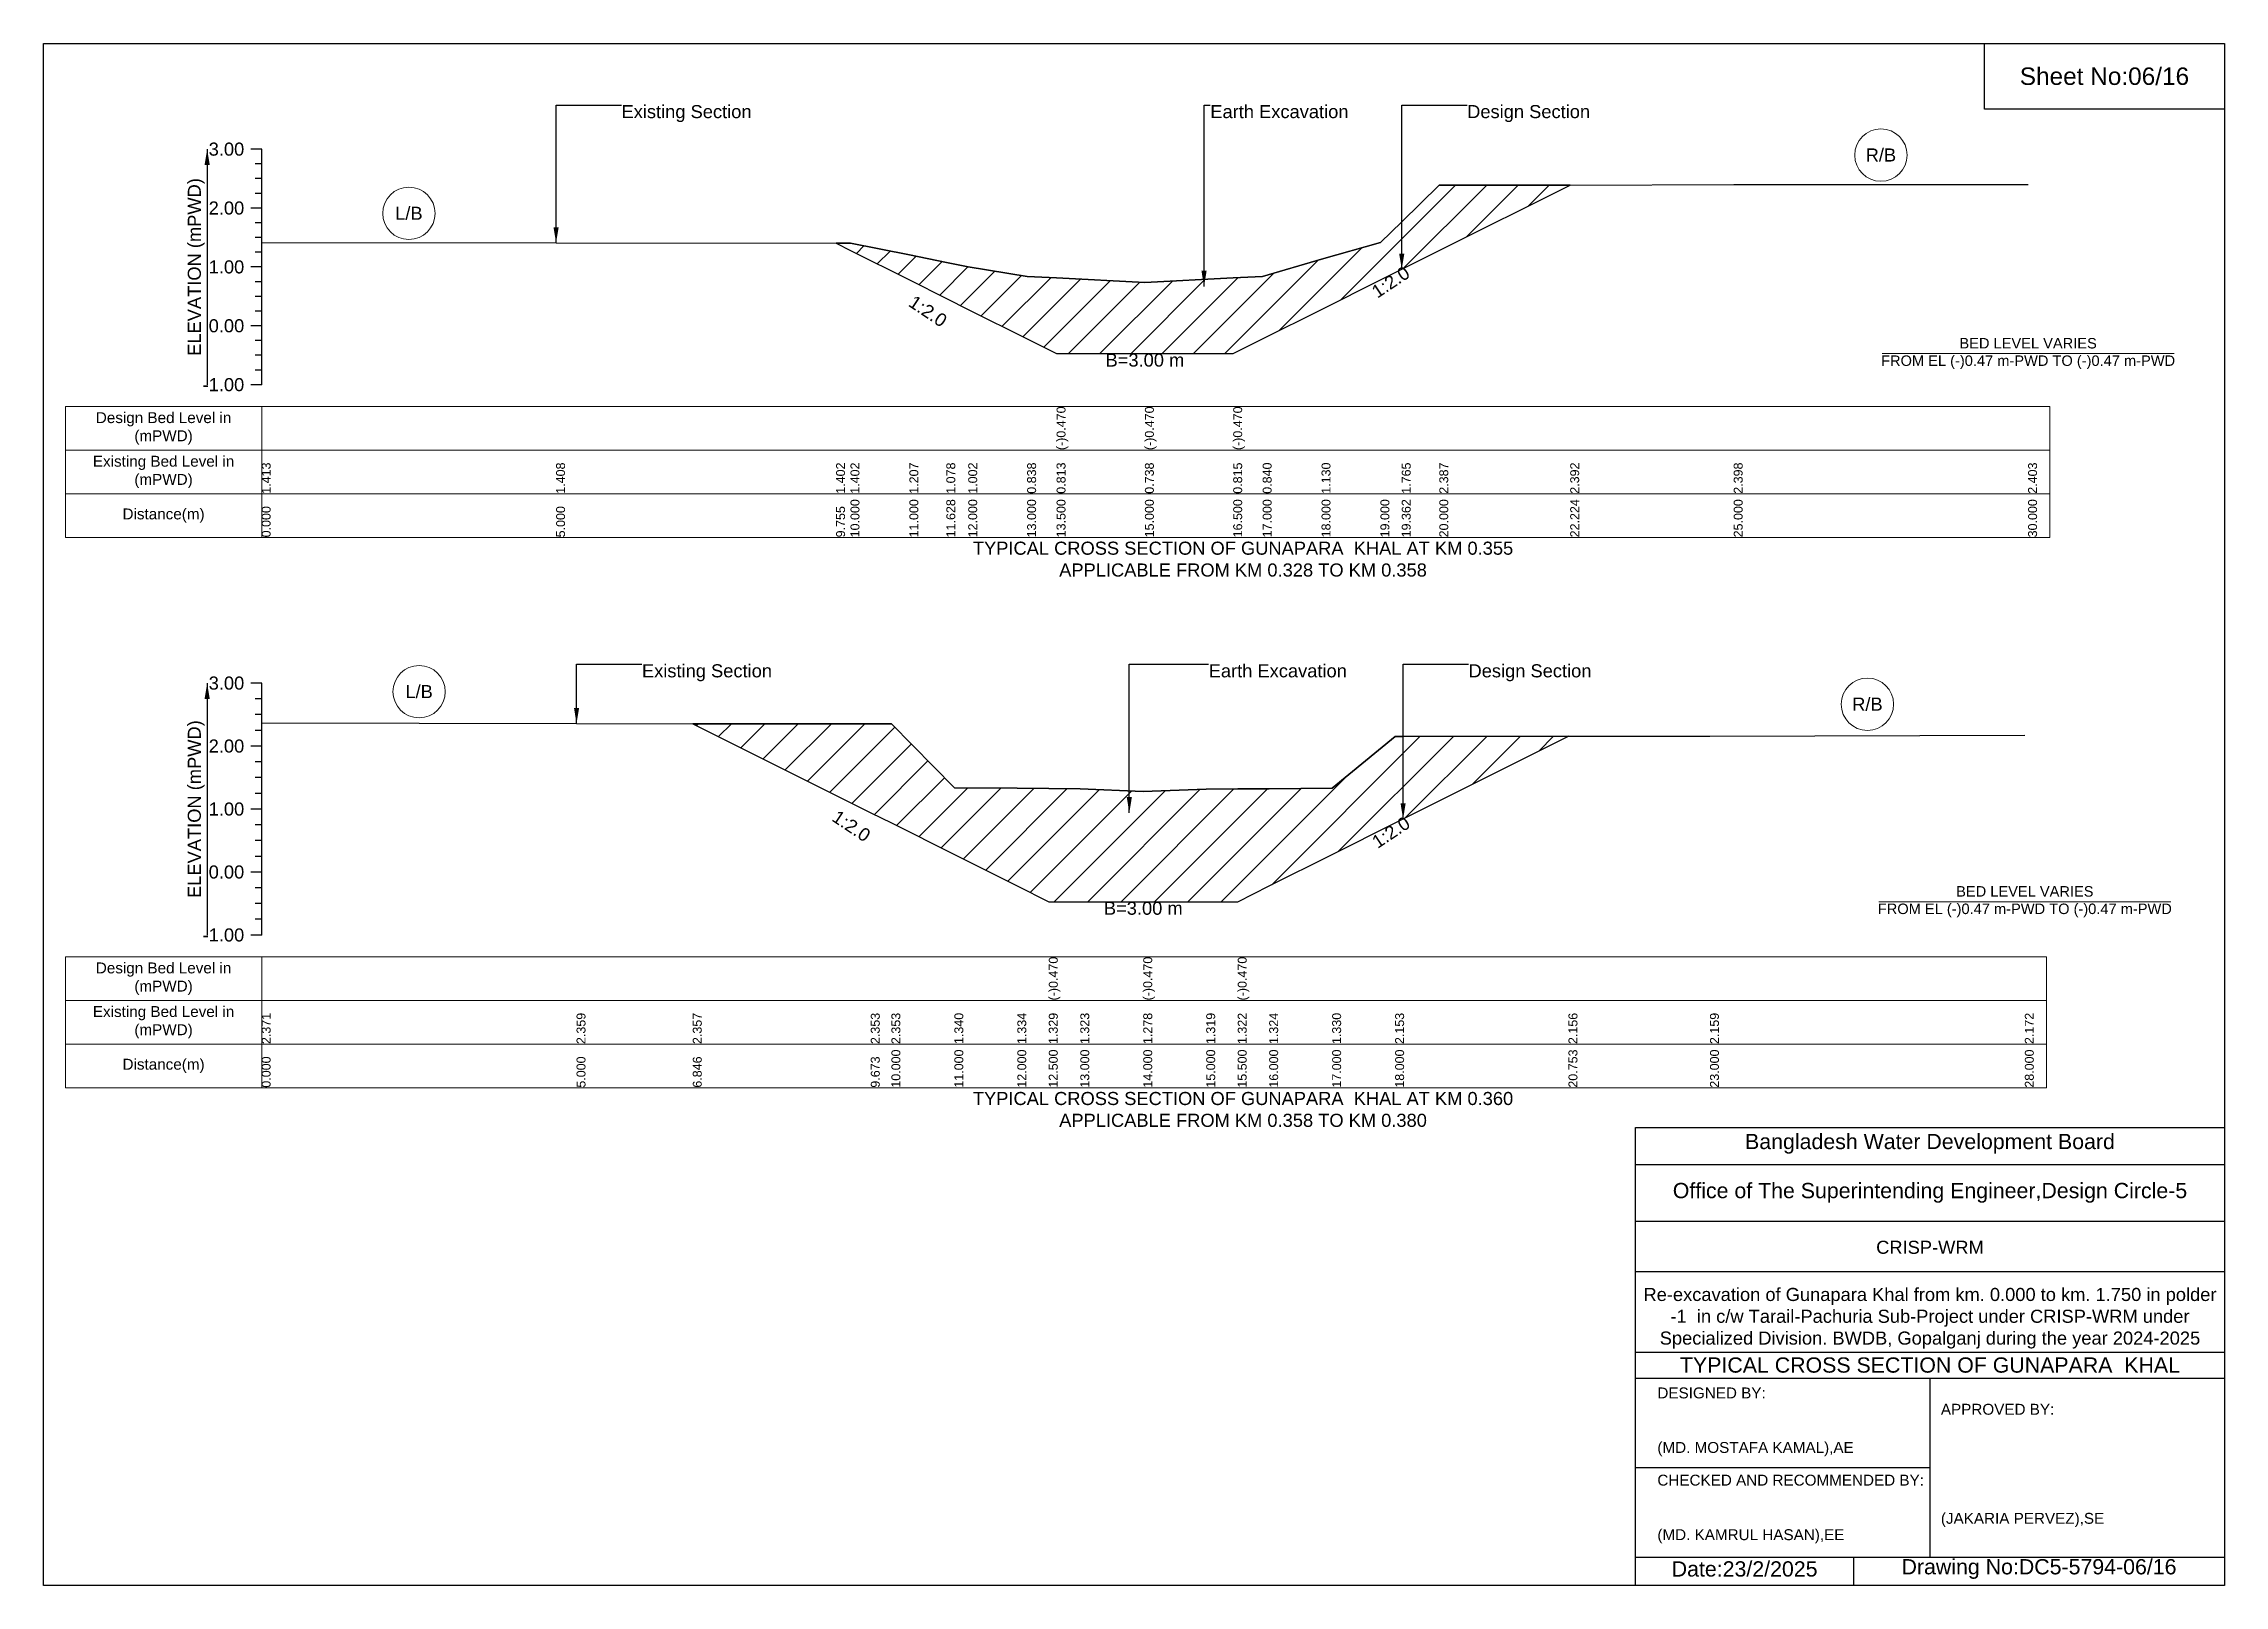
# Model space of a CAD drawing. Header units: inches. Extents: x 91000 to 268000, y -12452 to 3.
# Drawn here: x 150000 to 158000, y -5656 to 0 of the extents above; entities that cross this region are included whole.
import ezdxf

# ---------------------------------------------------------------- set-up
doc = ezdxf.new("R2010")
doc.units = ezdxf.units.IN
doc.header["$LTSCALE"] = 7
doc.header["$MEASUREMENT"] = 0
for name, color, linetype, lineweight in [('Cross section Data Border', 7, 'Continuous', 9), ('Cross Section Labels', 7, 'Continuous', 9), ('Existing_Bed_Level for Xsection', 7, 'Continuous', 25)]:
    doc.layers.add(name, color=color, linetype=linetype, lineweight=lineweight)
doc.styles.get("Standard").update_dxf_attribs({"font": 'arial.ttf'})
doc.dimstyles.get("Standard").update_dxf_attribs({"dimtxt": 0.18, "dimasz": 0.18, "dimexe": 0.18, "dimexo": 0.0625, "dimgap": 0.09, "dimtad": 0, "dimtih": 1, "dimtoh": 1, "dimdec": 4, "dimzin": 0, "dimdsep": 46, "dimtxsty": 'Standard', "dimcen": 0.09, "dimadec": 0, "dimazin": 0, "dimtfac": 1, "dimtdec": 4, "dimtofl": 0, "dimtmove": 0, "dimatfit": 3, "dimfxl": 1, "dimtolj": 1, "dimtzin": 0, "dimarcsym": 0})

msp = doc.modelspace()

# ---------------------------------------------------------------- texts
at = {"attachment_point": 5}
for s, insert, char_height in [('Sheet No:06/16', (157560, -120), 64), ('Bangladesh Water Development Board', (156920, -4036), 56), ('Office of The Superintending Engineer,Design Circle-5', (156920, -4216), 56)]:
    msp.add_mtext(s, dxfattribs=dict(at, insert=insert, char_height=char_height))
for s, insert, char_height, width, attachment_point in [('CRISP-WRM', (156920, -4416), 48, 2240, 5), ('Re-excavation of Gunapara Khal from km. 0.000 to km. 1.750 in polder -1  in c/w Tarail-Pachuria Sub-Project under CRISP-WRM under Specialized Division. BWDB, Gopalganj during the year 2024-2025', (156920, -4676), 48, 2160, 5), ('TYPICAL CROSS SECTION OF GUNAPARA  KHAL', (156920, -4848), 56, 2240, 5), ('DESIGNED BY:^J^J^J(MD. MOSTAFA KAMAL),AE', (155920, -5056), 40, 1120, 4), ('APPROVED BY:^J^J^J^J^J^J(JAKARIA PERVEZ),SE', (156960, -5216), 40, 1120, 4), ('CHECKED AND RECOMMENDED BY:^J^J^J(MD. KAMRUL HASAN),EE', (155920, -5376), 40, 1120, 4), ('Date:23/2/2025 ', (156240, -5596), 56, 1120, 5), ('Drawing No:DC5-5794-06/16', (157320, -5596), 56, 1760, 5)]:
    msp.add_mtext(s, dxfattribs=dict(insert=insert, char_height=char_height, width=width, attachment_point=attachment_point))
at = {"layer": 'Cross section Data Border', "char_height": 40, "width": 640, "attachment_point": 5}
for s, insert in [('Design Bed Level in (mPWD)', (150440, -1411.4)), ('Existing Bed Level in (mPWD)', (150440, -1571.4)), ('Distance(m)', (150440, -1731.4)), ('Design Bed Level in (mPWD)', (150440, -3430.2)), ('Existing Bed Level in (mPWD)', (150440, -3590.2)), ('Distance(m)', (150440, -3750.2))]:
    msp.add_mtext(s, dxfattribs=dict(at, insert=insert))
at = {"layer": 'Cross Section Labels'}
for s, insert, char_height, attachment_point in [('Existing Section', (152120, -225.4), 48, 1), ('Earth Excavation', (154280, -225.4), 48, 1), ('Design Section', (155222.2, -225.4), 48, 1), ('R/B', (156740, -408.9), 48, 5), ('L/B', (151340, -622.7), 48, 5), ('BED LEVEL VARIES ^JFROM EL (-)0.47 m-PWD TO (-)0.47 m-PWD', (157280, -1136.9), 38.4, 5), ('B=3.00 m', (154040, -1136.9), 48, 2), ('TYPICAL CROSS SECTION OF GUNAPARA  KHAL AT KM 0.355^JAPPLICABLE FROM KM 0.328 TO KM 0.358', (154400, -1891.4), 48, 5), ('Existing Section', (152195, -2276.9), 48, 1), ('Earth Excavation', (154274, -2276.9), 48, 1), ('Design Section', (155227.2, -2276.9), 48, 1), ('L/B', (151377.5, -2377.4), 48, 5), ('R/B', (156690.5, -2423.5), 48, 5), ('BED LEVEL VARIES ^JFROM EL (-)0.47 m-PWD TO (-)0.47 m-PWD', (157268, -3147.8), 38.4, 5), ('B=3.00 m', (154034, -3147.8), 48, 2), ('TYPICAL CROSS SECTION OF GUNAPARA  KHAL AT KM 0.360^JAPPLICABLE FROM KM 0.358 TO KM 0.380', (154400, -3910.2), 48, 5)]:
    msp.add_mtext(s, dxfattribs=dict(at, insert=insert, char_height=char_height, attachment_point=attachment_point))
at = {"layer": 'Cross Section Labels', "char_height": 48, "attachment_point": 2}
for insert, rotation in [((154928.2, -854.8), 33.69007), ((153257.6, -961.7), 326.30993), ((152976.8, -2850.2), 326.30993), ((154929.4, -2873.3), 33.69007)]:
    msp.add_mtext('1:2.0', dxfattribs=dict(at, insert=insert, rotation=rotation))
at = {"layer": 'Existing_Bed_Level for Xsection', "char_height": 48, "attachment_point": 6}
for s, insert in [('3.00', (150736, -387.4)), ('2.00', (150736, -603.4)), ('1.00', (150736, -819.4)), ('0.00', (150736, -1035.4)), ('-1.00', (150736, -1251.4)), ('3.00', (150736, -2346.2)), ('2.00', (150736, -2577.2)), ('1.00', (150736, -2808.2)), ('0.00', (150736, -3039.2)), ('-1.00', (150736, -3270.2))]:
    msp.add_mtext(s, dxfattribs=dict(at, insert=insert))
at = {"layer": 'Existing_Bed_Level for Xsection', "rotation": 90}
for s, insert, char_height, attachment_point in [('ELEVATION (mPWD)', (150560, -819.4), 48, 5), ('(-)0.470', (153716, -1491.4), 32.8, 1), ('(-)0.470', (154040, -1491.4), 32.8, 1), ('(-)0.470', (154364, -1491.4), 32.8, 1), ('1.413', (150800, -1651.4), 32.8, 1), ('1.408', (151880, -1651.4), 32.8, 1), ('1.402', (152907.2, -1651.4), 32.8, 1), ('1.402', (152960, -1651.4), 32.8, 1), ('1.207', (153176, -1651.4), 32.8, 1), ('1.078', (153311.6, -1651.4), 32.8, 1), ('1.002', (153392, -1651.4), 32.8, 1), ('0.838', (153608, -1651.4), 32.8, 1), ('0.813', (153716, -1651.4), 32.8, 1), ('0.738', (154040, -1651.4), 32.8, 1), ('0.815', (154364, -1651.4), 32.8, 1), ('0.840', (154472, -1651.4), 32.8, 1), ('1.130', (154688, -1651.4), 32.8, 1), ('1.765', (154982.2, -1651.4), 32.8, 1), ('2.387', (155120, -1651.4), 32.8, 1), ('2.392', (155600.3, -1651.4), 32.8, 1), ('2.398', (156200, -1651.4), 32.8, 1), ('2.403', (157280, -1651.4), 32.8, 1), ('10.000', (152960, -1811.4), 32.8, 1), ('11.000', (153176, -1811.4), 32.8, 1), ('11.628', (153311.6, -1811.4), 32.8, 1), ('12.000', (153392, -1811.4), 32.8, 1), ('13.000', (153608, -1811.4), 32.8, 1), ('13.500', (153716, -1811.4), 32.8, 1), ('15.000', (154040, -1811.4), 32.8, 1), ('16.500', (154364, -1811.4), 32.8, 1), ('17.000', (154472, -1811.4), 32.8, 1), ('18.000', (154688, -1811.4), 32.8, 1), ('19.000', (154904, -1811.4), 32.8, 1), ('19.362', (154982.2, -1811.4), 32.8, 1), ('20.000', (155120, -1811.4), 32.8, 1), ('22.224', (155600.3, -1811.4), 32.8, 1), ('25.000', (156200, -1811.4), 32.8, 1), ('30.000', (157280, -1811.4), 32.8, 1), ('0.000', (150800, -1811.4), 32.8, 1), ('5.000', (151880, -1811.4), 32.8, 1), ('9.755', (152907.2, -1811.4), 32.8, 1), ('ELEVATION (mPWD)', (150560, -2808.2), 48, 5), ('(-)0.470', (153687.5, -3510.2), 32.8, 1), ('(-)0.470', (154034, -3510.2), 32.8, 1), ('(-)0.470', (154380.5, -3510.2), 32.8, 1), ('2.371', (150800, -3670.2), 32.8, 1), ('2.359', (151955, -3670.2), 32.8, 1), ('2.357', (152381.5, -3670.2), 32.8, 1), ('2.353', (153034.5, -3670.2), 32.8, 1), ('2.353', (153110, -3670.2), 32.8, 1), ('1.340', (153341, -3670.2), 32.8, 1), ('1.334', (153572, -3670.2), 32.8, 1), ('1.329', (153687.5, -3670.2), 32.8, 1), ('1.323', (153803, -3670.2), 32.8, 1), ('1.278', (154034, -3670.2), 32.8, 1), ('1.319', (154265, -3670.2), 32.8, 1), ('1.322', (154380.5, -3670.2), 32.8, 1), ('1.324', (154496, -3670.2), 32.8, 1), ('1.330', (154727, -3670.2), 32.8, 1), ('2.153', (154958, -3670.2), 32.8, 1), ('2.156', (155593.9, -3670.2), 32.8, 1), ('2.159', (156113, -3670.2), 32.8, 1), ('2.172', (157268, -3670.2), 32.8, 1), ('0.000', (150800, -3830.2), 32.8, 1), ('5.000', (151955, -3830.2), 32.8, 1), ('6.846', (152381.5, -3830.2), 32.8, 1), ('9.673', (153034.5, -3830.2), 32.8, 1), ('10.000', (153110, -3830.2), 32.8, 1), ('11.000', (153341, -3830.2), 32.8, 1), ('12.000', (153572, -3830.2), 32.8, 1), ('12.500', (153687.5, -3830.2), 32.8, 1), ('13.000', (153803, -3830.2), 32.8, 1), ('14.000', (154034, -3830.2), 32.8, 1), ('15.000', (154265, -3830.2), 32.8, 1), ('15.500', (154380.5, -3830.2), 32.8, 1), ('16.000', (154496, -3830.2), 32.8, 1), ('17.000', (154727, -3830.2), 32.8, 1), ('18.000', (154958, -3830.2), 32.8, 1), ('20.753', (155593.9, -3830.2), 32.8, 1), ('23.000', (156113, -3830.2), 32.8, 1), ('28.000', (157268, -3830.2), 32.8, 1)]:
    msp.add_mtext(s, dxfattribs=dict(at, insert=insert, char_height=char_height, attachment_point=attachment_point))

# ---------------------------------------------------------------- hatches: boundary and pattern name
at = {"layer": 'Existing_Bed_Level for Xsection'}
h = msp.add_hatch(dxfattribs=at)
h.set_pattern_fill('ANSI31', color=256, scale=648, style=0)
h.set_pattern_definition([(45, (0, 320), (-57.27565, 57.27565), [])])
h.paths.add_polyline_path([(152907.2, -732.5), (152960, -758.9), (153176, -866.9), (153311.6, -934.7), (153392, -974.9), (153608, -1082.9), (153716, -1136.9), (154040, -1136.9), (154364, -1136.9), (154472, -1082.9), (154688, -974.9), (154904, -866.9), (154982.2, -827.8), (155120, -758.9), (155600.3, -518.8), (155120, -519.8), (154982.2, -654.1), (154904, -730.2), (154688, -791.3), (154472, -854), (154364, -859.5), (154040, -876), (153716, -859.8), (153608, -854.4), (153392, -819), (153311.6, -802.5), (153176, -774.7), (152960, -732.6)])
h = msp.add_hatch(dxfattribs=at)
h.set_pattern_fill('ANSI31', color=256, scale=693, style=0)
h.set_pattern_definition([(45, (0, 320), (-61.253125, 61.253125), [])])
h.paths.add_polyline_path([(152381.5, -2494.8), (153034.5, -2821.3), (153110, -2859), (153341, -2974.5), (153572, -3090), (153687.5, -3147.8), (153803, -3147.8), (154034, -3147.8), (154265, -3147.8), (154380.5, -3147.8), (154496, -3090), (154727, -2974.5), (154958, -2859), (154987.2, -2844.4), (155593.9, -2541.1), (154987.2, -2541.8), (154958, -2541.9), (154727, -2732), (154496, -2733.4), (154380.5, -2734), (154265, -2734.5), (154034, -2744), (153803, -2733.6), (153687.5, -2732.3), (153572, -2731.1), (153341, -2729.7), (153110, -2495.7), (153034.5, -2495.6)])

# ---------------------------------------------------------------- linework, layer by layer
for points in [[(150000, 0), (158000, 0), (158000, -5656), (150000, -5656)], [(157120, 0), (158000, 0), (158000, -240), (157120, -240)]]:
    msp.add_lwpolyline(points, close=True)
for points in [[(155840, -5656), (155840, -3976), (158000, -3976)], [(155840, -4112), (158000, -4112)], [(155840, -4320), (158000, -4320)], [(155840, -4504), (158000, -4504)], [(155840, -4800), (158000, -4800)], [(155840, -4896), (158000, -4896)], [(156920, -4896), (156920, -5552)], [(155840, -5224), (156920, -5224)], [(155840, -5552), (158000, -5552)], [(156640, -5552), (156640, -5656)]]:
    msp.add_lwpolyline(points)
at = {"layer": 'Cross section Data Border'}
for points in [[(150080, -1331.4), (157360, -1331.4), (157360, -1811.4), (150080, -1811.4)], [(150080, -3350.2), (157348, -3350.2), (157348, -3830.2), (150080, -3830.2)]]:
    msp.add_lwpolyline(points, close=True, dxfattribs=at)
for points in [[(150800, -1331.4), (150800, -1811.4)], [(150080, -1491.4), (157360, -1491.4)], [(150080, -1651.4), (157360, -1651.4)], [(150800, -3350.2), (150800, -3830.2)], [(150080, -3510.2), (157348, -3510.2)], [(150080, -3670.2), (157348, -3670.2)]]:
    msp.add_lwpolyline(points, dxfattribs=at)
at = {"layer": 'Cross Section Labels'}
for points in [[(156744.2, -1136.9), (157815.8, -1136.9)], [(156732.2, -3147.8), (157803.8, -3147.8)]]:
    msp.add_lwpolyline(points, dxfattribs=at)
for centre in [(156740, -408.9), (151340, -622.7), (151377.5, -2377.4), (156690.5, -2423.5)]:
    msp.add_circle(centre, 96, dxfattribs=at)
at = {"layer": 'Existing_Bed_Level for Xsection'}
for points in [[(150800, -387.4), (150760, -387.4)], [(150800, -1251.4), (150800, -1035.4), (150800, -819.4), (150800, -603.4), (150800, -387.4)], [(150800, -441.4), (150776, -441.4)], [(150800, -495.4), (150776, -495.4)], [(150800, -549.4), (150776, -549.4)], [(150800, -730.2), (151880, -731.3), (152907.2, -732.5), (152960, -732.6), (153176, -774.7), (153311.6, -802.5), (153392, -819), (153608, -854.4), (153716, -859.8), (153716, -859.8), (154040, -876), (154040, -876), (154364, -859.5), (154364, -859.5), (154472, -854), (154688, -791.3), (154904, -730.2), (154982.2, -654.1), (155120, -519.8), (155600.3, -518.8), (156200, -517.4), (157280, -516.4)], [(150800, -603.4), (150760, -603.4)], [(150800, -657.4), (150776, -657.4)], [(150800, -711.4), (150776, -711.4)], [(150800, -765.4), (150776, -765.4)], [(150800, -819.4), (150760, -819.4)], [(150800, -873.4), (150776, -873.4)], [(150800, -927.4), (150776, -927.4)], [(150800, -1035.4), (150760, -1035.4)], [(150800, -981.4), (150776, -981.4)], [(150800, -1089.4), (150776, -1089.4)], [(150800, -1143.4), (150776, -1143.4)], [(150800, -1197.4), (150776, -1197.4)], [(150800, -1251.4), (150760, -1251.4)], [(150800, -2346.2), (150760, -2346.2)], [(150800, -3270.2), (150800, -3039.2), (150800, -2808.2), (150800, -2577.2), (150800, -2346.2)], [(150800, -2404), (150776, -2404)], [(150800, -2461.7), (150776, -2461.7)], [(150800, -2519.5), (150776, -2519.5)], [(150800, -2491.5), (151955, -2494.3), (152381.5, -2494.8), (153034.5, -2495.6), (153110, -2495.7), (153341, -2729.7), (153572, -2731.1), (153687.5, -2732.3), (153687.5, -2732.3), (153803, -2733.6), (154034, -2744), (154034, -2744), (154265, -2734.5), (154380.5, -2734), (154380.5, -2734), (154496, -2733.4), (154727, -2732), (154958, -2541.9), (154987.2, -2541.8), (155593.9, -2541.1), (156113, -2540.5), (157268, -2537.5)], [(150800, -2577.2), (150760, -2577.2)], [(150800, -2635), (150776, -2635)], [(150800, -2692.7), (150776, -2692.7)], [(150800, -2750.5), (150776, -2750.5)], [(150800, -2808.2), (150760, -2808.2)], [(150800, -2866), (150776, -2866)], [(150800, -2923.7), (150776, -2923.7)], [(150800, -3039.2), (150760, -3039.2)], [(150800, -2981.5), (150776, -2981.5)], [(150800, -3097), (150776, -3097)], [(150800, -3154.7), (150776, -3154.7)], [(150800, -3270.2), (150760, -3270.2)], [(150800, -3212.5), (150776, -3212.5)]]:
    msp.add_lwpolyline(points, dxfattribs=at)
for points in [[(152907.2, -732.5), (152960, -758.9), (153176, -866.9), (153311.6, -934.7), (153392, -974.9), (153608, -1082.9), (153716, -1136.9), (153716, -1136.9), (154040, -1136.9), (154040, -1136.9), (154364, -1136.9), (154364, -1136.9), (154472, -1082.9), (154688, -974.9), (154904, -866.9), (154982.2, -827.8), (155120, -758.9), (155600.3, -518.8), (155120, -519.8), (154982.2, -654.1), (154904, -730.2), (154688, -791.3), (154472, -854), (154364, -859.5), (154364, -859.5), (154040, -876), (154040, -876), (153716, -859.8), (153716, -859.8), (153608, -854.4), (153392, -819), (153311.6, -802.5), (153176, -774.7), (152960, -732.6)], [(152381.5, -2494.8), (152381.5, -2494.8), (153034.5, -2821.3), (153110, -2859), (153341, -2974.5), (153572, -3090), (153687.5, -3147.8), (153687.5, -3147.8), (153803, -3147.8), (154034, -3147.8), (154034, -3147.8), (154265, -3147.8), (154380.5, -3147.8), (154380.5, -3147.8), (154496, -3090), (154727, -2974.5), (154958, -2859), (154987.2, -2844.4), (155593.9, -2541.1), (155593.9, -2541.1), (155593.9, -2541.1), (154987.2, -2541.8), (154958, -2541.9), (154727, -2732), (154496, -2733.4), (154380.5, -2734), (154380.5, -2734), (154265, -2734.5), (154034, -2744), (154034, -2744), (153803, -2733.6), (153687.5, -2732.3), (153687.5, -2732.3), (153572, -2731.1), (153341, -2729.7), (153110, -2495.7), (153034.5, -2495.6), (152381.5, -2494.8)]]:
    msp.add_lwpolyline(points, close=True, dxfattribs=at)

msp.set_redraw_order([(e.dxf.handle, doc.entitydb.next_handle()) for e in msp.query("TEXT MTEXT ATTDEF DIMENSION ARC_DIMENSION")])  # texts and dimensions are drawn at this point

# ---------------------------------------------------------------- leaders
at = {"layer": 'Cross Section Labels', "annotation_type": 0, "has_hookline": 1, "hookline_direction": 0}
for points, text_width in [([(151880, -731.3), (151880, -225.4), (152119.9, -225.4)], 467.2), ([(154256.9, -891.1), (154256.9, -225.4), (154279.9, -225.4)], 497), ([(154982.2, -827.8), (154982.2, -225.4), (155222.1, -225.4)], 441.2), ([(151955, -2494.3), (151955, -2276.9), (152194.9, -2276.9)], 467.2), ([(153982.8, -2821.8), (153982.8, -2276.9), (154273.9, -2276.9)], 497), ([(154987.2, -2844.4), (154987.2, -2276.9), (155227.1, -2276.9)], 441.2)]:
    msp.add_leader(points, dimstyle='Standard', override={"dimasz": 57.6}, dxfattribs=dict(at, text_width=text_width))
at = {"layer": 'Existing_Bed_Level for Xsection'}
for points in [[(150600, -387.4), (150600, -1251.4)], [(150600, -2346.2), (150600, -3270.2)]]:
    msp.add_leader(points, dimstyle='Standard', override={"dimasz": 57.6}, dxfattribs=at)

doc.saveas('drawing.dxf')
